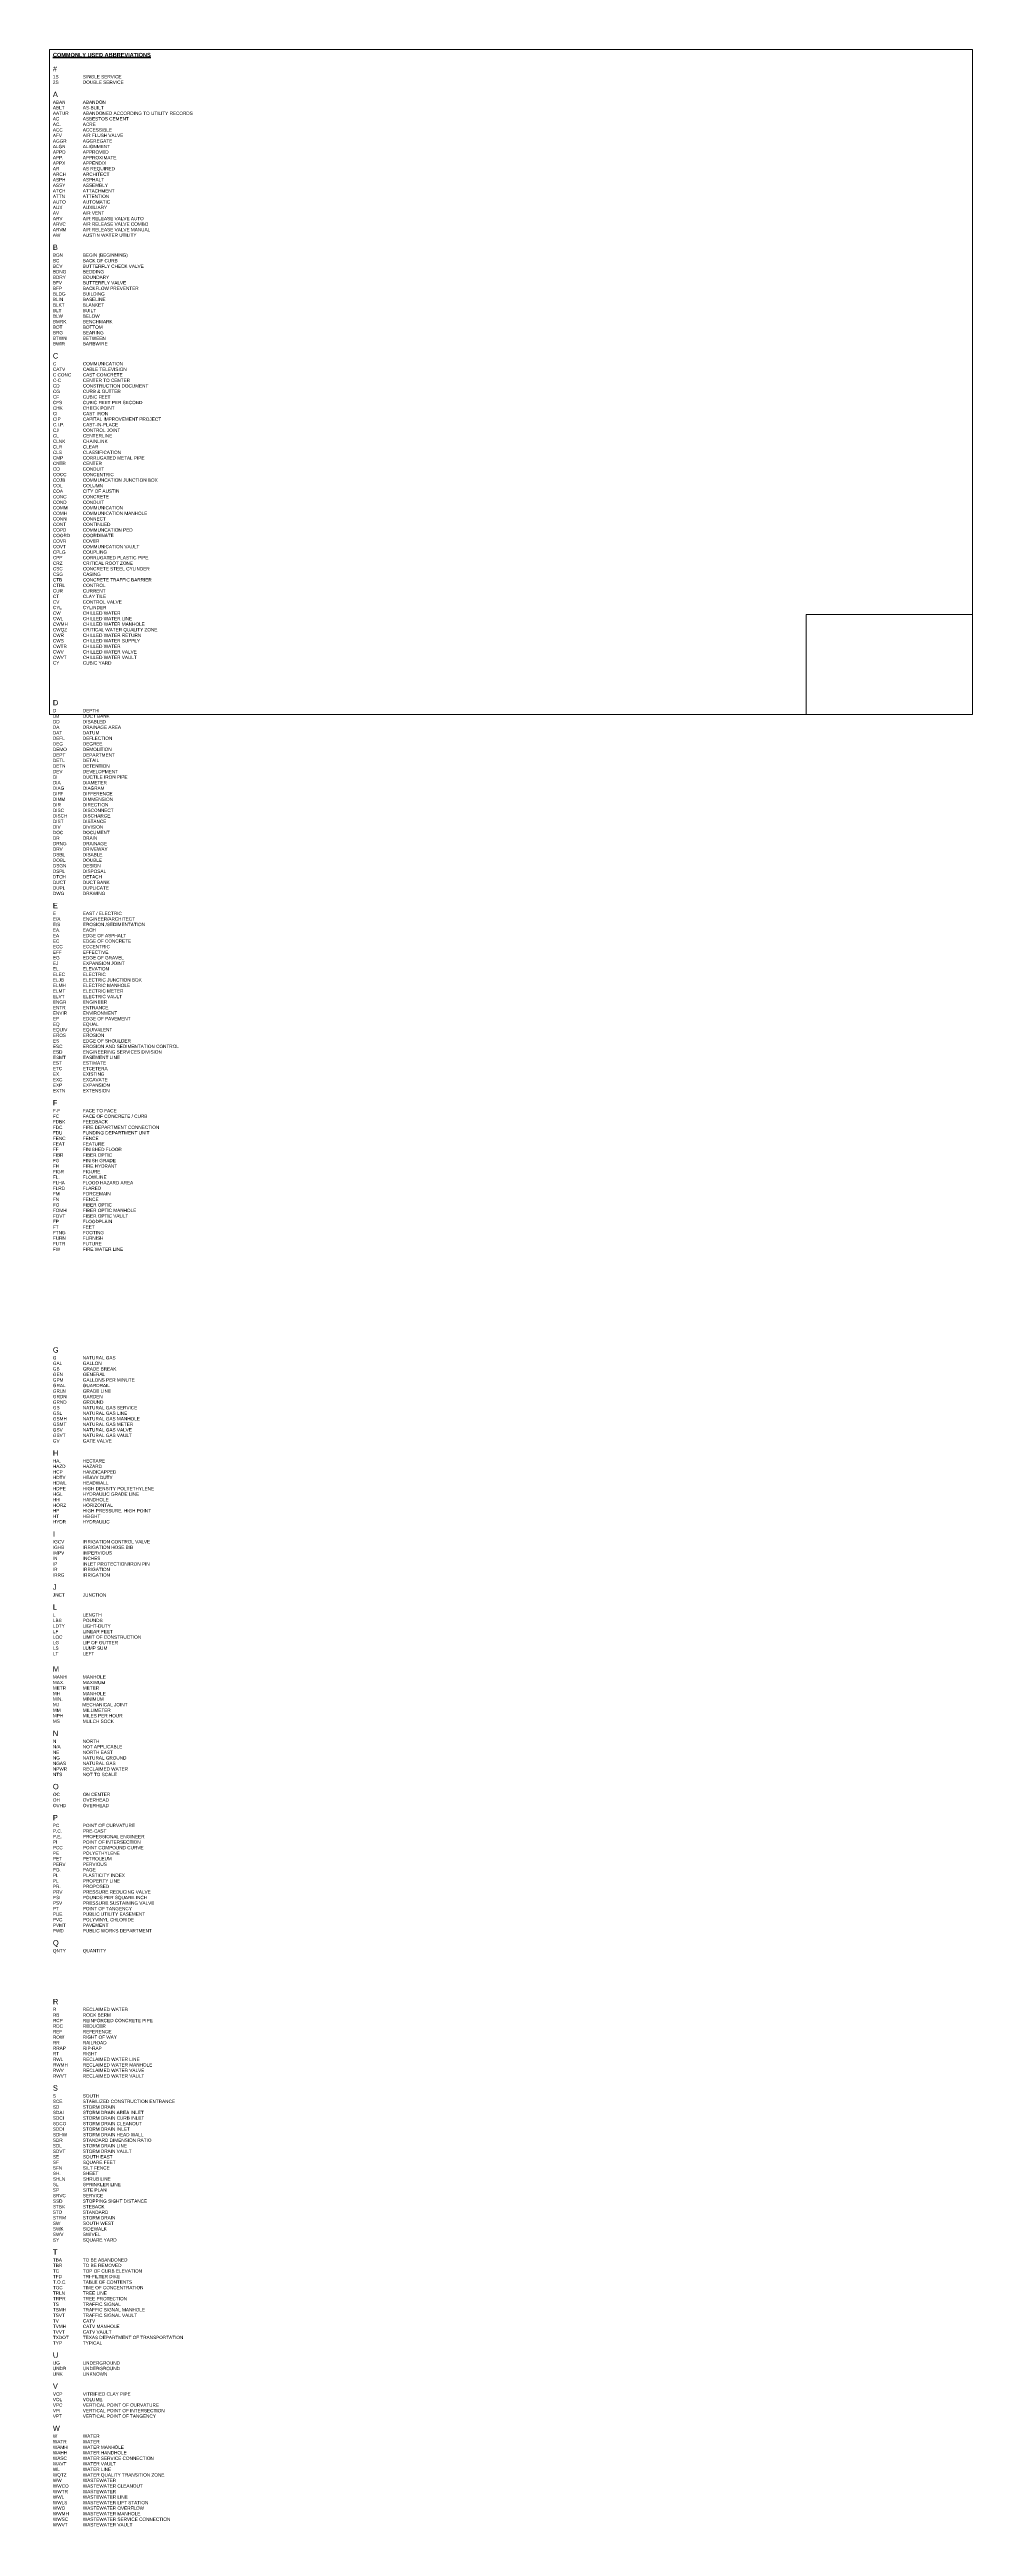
# Model space of a CAD drawing. Extents: x 2.8 to 30.5, y -53.5 to 21.
import ezdxf

# ---------------------------------------------------------------- set-up
doc = ezdxf.new("R2010")
doc.units = 0
doc.header["$MEASUREMENT"] = 0
doc.layers.get('Defpoints').update_dxf_attribs({"color": 111, "lineweight": 20})
doc.layers.add('G-ANNO-TEXT', color=132, linetype='Continuous', lineweight=20)
doc.layers.add('G-ANNO-TITL', color=132, linetype='Continuous', lineweight=50)
doc.styles.add('COA', font='arial.ttf')

msp = doc.modelspace()

# ---------------------------------------------------------------- linework, layer by layer
at = {"layer": 'Defpoints', "flags": 128}
msp.add_lwpolyline([(30.5, 1), (25.5, 1), (2.75, 1), (2.75, 21), (30.5, 21), (30.5, 4)], close=True, dxfattribs=at)
at = {"layer": 'Defpoints'}
msp.add_lwpolyline([(25.5, 1), (25.5, 4), (30.5, 4)], dxfattribs=at)

# ---------------------------------------------------------------- texts
at = {"layer": 'G-ANNO-TEXT'}
note = msp.add_mtext_dynamic_auto_height_columns('\\pi-0.9,l0.9,t0.9;{\\H1.6x;#}\\P1S^ISINGLE SERVICE\\P2S^IDOUBLE SERVICE\\P\\P{\\H1.6x;A\\H0.9375x;\\P}ABAN^IABANDON\\PABLT^IAS-BUILT\\PAATUR^IABANDONED ACCORDING TO UTILITY RECORDS\\PAC^IASBESTOS CEMENT\\PAC.^IACRE\\PACC^IACCESSIBLE\\PAFV^IAIR FLUSH VALVE\\PAGGR^IAGGREGATE\\PALGN^IALIGNMENT\\PAPPD^IAPPROVED\\PAPP.^IAPPROXIMATE\\PAPPX^IAPPENDIX\\PAR^IAS REQUIRED\\PARCH^IARCHITECT\\PASPH^IASPHALT\\PASSY^IASSEMBLY\\PATCH^IATTACHMENT\\PATTN^IATTENTION\\PAUTO^IAUTOMATIC\\PAUX^IAUXILIARY\\PAV^IAIR VENT\\PARV^IAIR RELEASE VALVE AUTO\\PARVC^IAIR RELEASE VALVE COMBO\\PARVM^IAIR RELEASE VALVE MANUAL\\PAW^IAUSTIN WATER UTILITY\\P\\P{\\H1.6x;B\\H0.9375x;\\P}BGN^IBEGIN (BEGINNING)\\PBC^IBACK OF CURB\\PBCV^IBUTTERFLY CHECK VALVE\\PBDNG^IBEDDING\\PBDRY^IBOUNDARY\\PBFV^IBUTTERFLY VALVE\\PBFP^IBACKFLOW PREVENTER\\PBLDG^IBUILDING\\PBLIN^IBASELINE\\PBLKT^IBLANKET\\PBLT^IBUILT\\PBLW^IBELOW\\PBMRK^IBENCHMARK\\PBOT^IBOTTOM\\PBRG^IBEARING\\PBTWN^IBETWEEN\\PBWIR^IBARBWIRE\\P\\P{\\H1.6x;C\\P}C^ICOMMUNICATION\\PCATV^ICABLE TELEVISION\\PC CONC^ICAST CONCRETE\\PC-C^ICENTER TO CENTER\\PCD^ICONSTRUCTION DOCUMENT\\PCG^ICURB & GUTTER\\PCF^ICUBIC FEET\\PCFS^ICUBIC FEET PER SECOND\\PCHK^ICHECK POINT\\PCI^ICAST IRON\\PCIP^ICAPITAL IMPROVEMENT PROJECT\\PC.I.P.^ICAST-IN-PLACE\\PCJ^ICONTROL JOINT\\PCL^ICENTERLINE\\PCLNK^ICHAINLINK\\PCLR^ICLEAR\\PCLS^ICLASSIFICATION\\PCMP^ICORRUGATED METAL PIPE\\PCNTR^ICENTER\\PCO^ICONDUIT\\PCOCC^ICONCENTRIC\\PCOJB^ICOMMUNCATION JUNCTION BOX\\PCOL^ICOLUMN\\PCOA^ICITY OF AUSTIN\\PCONC^ICONCRETE\\PCOND^ICONDUIT\\PCOMM^ICOMMUNICATION\\PCOMH^ICOMMUNICATION MANHOLE\\PCONN^ICONNECT\\PCONT^ICONTINUED\\PCOPD^ICOMMUNCATION PED\\PCOORD^ICOORDINATE\\PCOVR^ICOVER\\PCOVT^ICOMMUNICATION VAULT\\PCPLG^ICOUPLING\\PCPP^ICORRUGATED PLASTIC PIPE\\PCRZ^ICRITICAL ROOT ZONE\\PCSC^ICONCRETE STEEL CYLINDER\\PCSG^ICASING\\PCTB^ICONCRETE TRAFFIC BARRIER\\PCTRL^ICONTROL\\PCUR^ICURRENT\\PCT^ICLAY TILE\\PCV^ICONTROL VALVE\\PCYL^ICYLINDER\\PCW^ICHILLED WATER\\PCWL^ICHILLED WATER LINE\\PCWMH^ICHILLED WATER MANHOLE\\PCWQZ^ICRITICAL WATER QUALITY ZONE\\PCWR^ICHILLED WATER RETURN\\PCWS^ICHILLED WATER SUPPLY\\PCWTR^ICHILLED WATER\\PCWV^ICHILLED WATER VALVE\\PCWVT^ICHILLED WATER VAULT\\PCY^ICUBIC YARD\\P\\P\\P\\P\\P\\P\\P', width=4.5, gutter_width=0.625, height=0, count=4, dxfattribs=dict(at, insert=(2.85, 20.5), char_height=0.1, attachment_point=1, style='COA'))
for column, words in zip(note.columns.linked_columns, ['\\pi-0.9,l0.9,t0.9;{\\H1.6x;D\\P}D^IDEPTH\\PDB^IDUCT BANK\\PDD^IDISABLED\\PDA^IDRAINAGE AREA\\PDAT^IDATUM\\PDEFL^IDEFLECTION\\PDEG^IDEGREE\\PDEMO^IDEMOLITION\\PDEPT^IDEPARTMENT\\PDETL^IDETAIL\\PDETN^IDETENTION\\PDEV^IDEVELOPMENT\\PDI^IDUCTILE IRON PIPE\\PDIA^IDIAMETER\\PDIAG^IDIAGRAM\\PDIFF^IDIFFERENCE\\PDIMM^IDIMMENSION\\PDIR^IDIRECTION\\PDISC^IDISCONNECT\\PDISCH^IDISCHARGE\\PDIST^IDISTANCE\\PDIV^IDIVISION\\PDOC^IDOCUMENT\\PDR^IDRAIN\\PDRNG^IDRAINAGE\\PDRV^IDRIVEWAY\\PDSBL^IDISABLE\\PDOBL^IDOUBLE\\PDSGN^IDESIGN\\PDSPL^IDISPOSAL\\PDTCH^IDETACH\\PDUCT^IDUCT BANK\\PDUPL^IDUPLICATE\\PDWG^IDRAWING\\P\\P{\\H1.6x;E}\\PE^IEAST / ELECTRIC\\PE/A^IENGINEER/ARCHITECT\\PE/S^IEROSION /SEDIMENTATION\\PEA.^IEACH\\PEA^IEDGE OF ASPHALT\\PEC^IEDGE OF CONCRETE\\PECC^IECCENTRIC\\PEFF^IEFFECTIVE\\PEG^IEDGE OF GRAVEL\\PEJ^IEXPANSION JOINT\\PEL.^IELEVATION\\PELEC^IELECTRIC\\PELJB^IELECTRIC JUNCTION BOX\\PELMH^IELECTRIC MANHOLE\\PELMT^IELECTRIC METER\\PELVT^IELECTRIC VAULT\\PENGR^IENGINEER\\PENTR^IENTRANCE\\PENVIR^IENVIRONMENT\\PEP^IEDGE OF PAVEMENT\\PEQ^IEQUAL\\PEQUIV^IEQUIVALENT\\PEROS^IEROSION\\PES^IEDGE OF SHOULDER\\PESC^IEROSION AND SEDIMENTATION CONTROL\\PESD^IENGINEERING SERVICES DIVISION\\PESMT^IEASEMENT LINE\\PEST^IESTIMATE\\PETC^IETCETERA\\PEX.^IEXISTING\\PEXC^IEXCAVATE\\PEXP^IEXPANSION\\PEXTN^IEXTENSION\\P\\P{\\H1.6x;F\\P}F-F^IFACE TO FACE\\PFC^IFACE OF CONCRETE / CURB\\PFDBK^IFEEDBACK\\PFDC^IFIRE DEPARTMENT CONNECTION\\PFDU^IFUNDING DEPARTMENT UNIT\\PFENC^IFENCE\\PFEAT^IFEATURE\\PFF^IFINISHED FLOOR\\PFIBR^IFIBER OPTIC\\PFG^IFINISH GRADE\\PFH^IFIRE HYDRANT\\PFIGR^IFIGURE\\PFL.^IFLOWLINE\\PFLHA^IFLOOD HAZARD AREA\\PFLRD^IFLARED\\PFM^IFORCEMAIN\\PFN^IFENCE\\PFO^IFIBER OPTIC\\PFOMH^IFIBER OPTIC MANHOLE\\PFOVT^IFIBER OPTIC VAULT\\PFP^IFLOODPLAIN\\PFT^IFEET\\PFTNG^IFOOTING\\PFURN^IFURNISH\\PFUTR^IFUTURE\\PFW^IFIRE WATER LINE\\P\\P{\\H1.6x;\\P\\P\\P\\P\\P\\P\\P\\P\\P\\P}', '\\pi-0.9,l0.9,t0.9;{\\H1.6x;G\\P}G^INATURAL GAS\\PGAL^IGALLON\\PGB^IGRADE BREAK\\PGEN^IGENERAL\\PGPM^IGALLONS PER MINUTE\\PGRAL^IGUARDRAIL\\PGRLN^IGRADE LINE\\PGRDN^IGARDEN\\PGRND^IGROUND\\PGS^INATURAL GAS SERVICE\\PGSL^INATURAL GAS LINE\\PGSMH^INATURAL GAS MANHOLE\\PGSMT^INATURAL GAS METER\\PGSV^INATURAL GAS VALVE\\PGSVT^INATURAL GAS VAULT\\PGV^IGATE VALVE\\P\\P{\\H1.6x;H\\P}HA.^IHECTARE\\PHAZD^IHAZARD\\PHCP^IHANDICAPPED\\PHDTY^IHEAVY DUTY\\PHDWL^IHEADWALL\\PHDPE^IHIGH DENSITY POLYETHYLENE\\PHGL^IHYDRAULIC GRADE LINE\\PHH^IHANDHOLE\\PHORZ^IHORIZONTAL\\PHP^IHIGH PRESSURE, HIGH POINT\\PHT^IHEIGHT\\PHYDR^IHYDRAULIC\\P\\P{\\H1.6x;I}\\PIGCV^IIRRIGATION CONTROL VALVE\\PIGHB^IIRRIGATION HOSE BIB\\PIMPV^IIMPERVIOUS\\PIN^IINCHES\\PIP^IINLET PROTECTION/IRON PIN\\PIR^IIRRIGATION\\PIRRG^IIRRIGATION\\P\\P{\\H1.6x;J\\P}JNCT^IJUNCTION\\P\\P{\\H1.6x;L\\P}L^ILENGTH\\PLBS^IPOUNDS\\PLDTY^ILIGHT-DUTY\\PLF^ILINEAR FEET\\PLOC^ILIMIT OF CONSTRUCTION\\PLG^ILIP OF GUTTER\\PLS^ILUMP SUM\\PLT^ILEFT\\P{\\H1.6x;\\PM}\\PMANH^IMANHOLE\\PMAX.^IMAXIMUM\\PMETR^IMETER\\PMH^IMANHOLE\\PMIN.^IMINIMUM\\P\\pi0,l0,tz;MJ                  MECHANICAL JOINT\\P\\pi-0.9,l0.9,t0.9;MM^IMILLIMETER\\PMPH^IMILES PER HOUR\\PMS^IMULCH SOCK\\P\\P{\\H1.6x;N\\P}N^INORTH\\PN/A^INOT APPLICABLE\\PNE^INORTH EAST\\PNG^INATURAL GROUND\\PNGAS^INATURAL GAS\\PNPWR^IRECLAIMED WATER\\PNTS^INOT TO SCALE\\P\\P{\\H1.6x;O}\\POC^ION CENTER\\POH^IOVERHEAD\\POVHD^IOVERHEAD\\P\\P{\\H1.6x;P\\P}PC^IPOINT OF CURVATURE\\PP.C.^IPRE-CAST\\PP.E.^IPROFESSIONAL ENGINEER\\PPI^IPOINT OF INTERSECTION\\PPCC^IPOINT COMPOUND CURVE\\PPE^IPOLYETHYLENE\\PPET^IPETROLEUM\\PPERV^IPERVIOUS\\PPG.^IPAGE\\PPI.^IPLASTICITY INDEX\\PPL^IPROPERTY LINE\\PPR.^IPROPOSED\\PPRV^IPRESSURE REDUCING VALVE\\PPSI^IPOUNDS PER SQUARE INCH\\PPSV^IPRESSURE SUSTAINING VALVE\\PPT^IPOINT OF TANGENCY\\PPUE^IPUBLIC UTILITY EASEMENT\\PPVC^IPOLYVINYL CHLORIDE\\PPVMT^IPAVEMENT\\PPWD^IPUBLIC WORKS DEPARTMENT\\P\\P{\\H1.6x;Q\\P}QNTY^IQUANTITY\\P\\P\\P\\P\\P\\P\\P\\P', '\\pi-0.9,l0.9,t0.9;\\P{\\H1.6x;R}\\PR^IRECLAIMED WATER\\PRB^IROCK BERM\\PRCP^IREINFORCED CONCRETE PIPE\\PRDC^IREDUCER\\PREF^IREFERENCE\\PROW^IRIGHT OF WAY\\PRR^IRAILROAD\\PRRAP^IRIP-RAP\\PRT^IRIGHT\\PRWL^IRECLAIMED WATER LINE\\PRWMH^IRECLAIMED WATER MANHOLE\\PRWV^IRECLAIMED WATER VALVE\\PRWVT^IRECLAIMED WATER VAULT\\P\\P{\\H1.6x;S\\P}S^ISOUTH\\PSCE^ISTABILIZED CONSTRUCTION ENTRANCE\\PSD^ISTORM DRAIN\\PSDAI^ISTORM DRAIN AREA INLET\\PSDCI^ISTORM DRAIN CURB INLET\\PSDCO^ISTORM DRAIN CLEANOUT\\PSDDI^ISTORM DRAIN INLET\\PSDHW^ISTORM DRAIN HEAD WALL\\PSDR^ISTANDARD DIMENSION RATIO\\PSDL^ISTORM DRAIN LINE\\PSDVT^ISTORM DRAIN VAULT\\PSE^ISOUTH EAST\\PSF^ISQUARE FEET\\PSFN^ISILT FENCE\\PSH.^ISHEET\\PSHLN^ISHRUB LINE\\PSL^ISPRINKLER LINE\\PSP^ISITE PLAN\\PSRVC^ISERVICE\\PSSD^ISTOPPING SIGHT DISTANCE\\PSTBK^ISTEBACK\\PSTD^ISTANDARD\\PSTRM^ISTORM DRAIN\\PSW^ISOUTH WEST\\PSWK^ISIDEWALK\\PSWV^ISWIVEL\\PSY^ISQUARE YARD\\P\\P{\\H1.6x;T\\P}TBA^ITO BE ABANDONED\\PTBR^ITO BE REMOVED\\PTC^ITOP OF CURB ELEVATION\\PTFD^ITRI-FILTER DIKE\\PT.O.C.^ITABLE OF CONTENTS\\PTOC^ITIME OF CONCENTRATION\\PTRLN^ITREE LINE\\PTRPR^ITREE PROTECTION\\PTS^ITRAFFIC SIGNAL\\PTSMH^ITRAFFIC SIGNAL MANHOLE\\PTSVT^ITRAFFIC SIGNAL VAULT\\PTV^ICATV\\PTVMH^ICATV MANHOLE\\PTVVT^ICATV VAULT\\PTXDOT^ITEXAS DEPARTMENT OF TRANSPORTATION\\PTYP^ITYPICAL\\P\\P{\\H1.6x;U\\P}UG^IUNDERGROUND\\PUNDR^IUNDERGROUND\\PUNK^IUNKNOWN\\P\\P{\\H1.6x;V\\P}VCP^IVITRIFIED CLAY PIPE\\PVOL^IVOLUME\\PVPC^IVERTICAL POINT OF CURVATURE\\PVPI^IVERTICAL POINT OF INTERSECTION\\PVPT^IVERTICAL POINT OF TANGENCY\\P\\P{\\H1.6x;W\\P}W^IWATER\\PWATR^IWATER\\PWAMH^IWATER MANHOLE\\PWAHH^IWATER HANDHOLE\\PWASC^IWATER SERVICE CONNECTION\\PWAVT^IWATER VAULT\\PWL^IWATER LINE\\PWQTZ^IWATER QUALITY TRANSITION ZONE\\PWW^IWASTEWATER\\PWWCO^IWASTEWATER CLEANOUT\\PWWTR^IWASTEWATER\\PWWL^IWASTEWATER LINE\\PWWLS^IWASTEWATER LIFT STATION\\PWWO^IWASTEWATER OVERFLOW\\PWWMH^IWASTEWATER MANHOLE\\PWWSC^IWASTEWATER SERVICE CONNECTION\\PWWVT^IWASTEWATER VAULT\\P']):
    column.text = words
at = {"layer": 'G-ANNO-TITL', "insert": (2.85, 20.9), "char_height": 0.12, "attachment_point": 1, "style": 'COA'}
msp.add_mtext_dynamic_auto_height_columns('\\pt0.96;{\\fArial|b1|i0|c0|p34;\\LCOMMONLY USED ABBREVIATIONS}', width=5.9975, gutter_width=0.625, height=0, count=1, dxfattribs=at)

doc.saveas('drawing.dxf')
